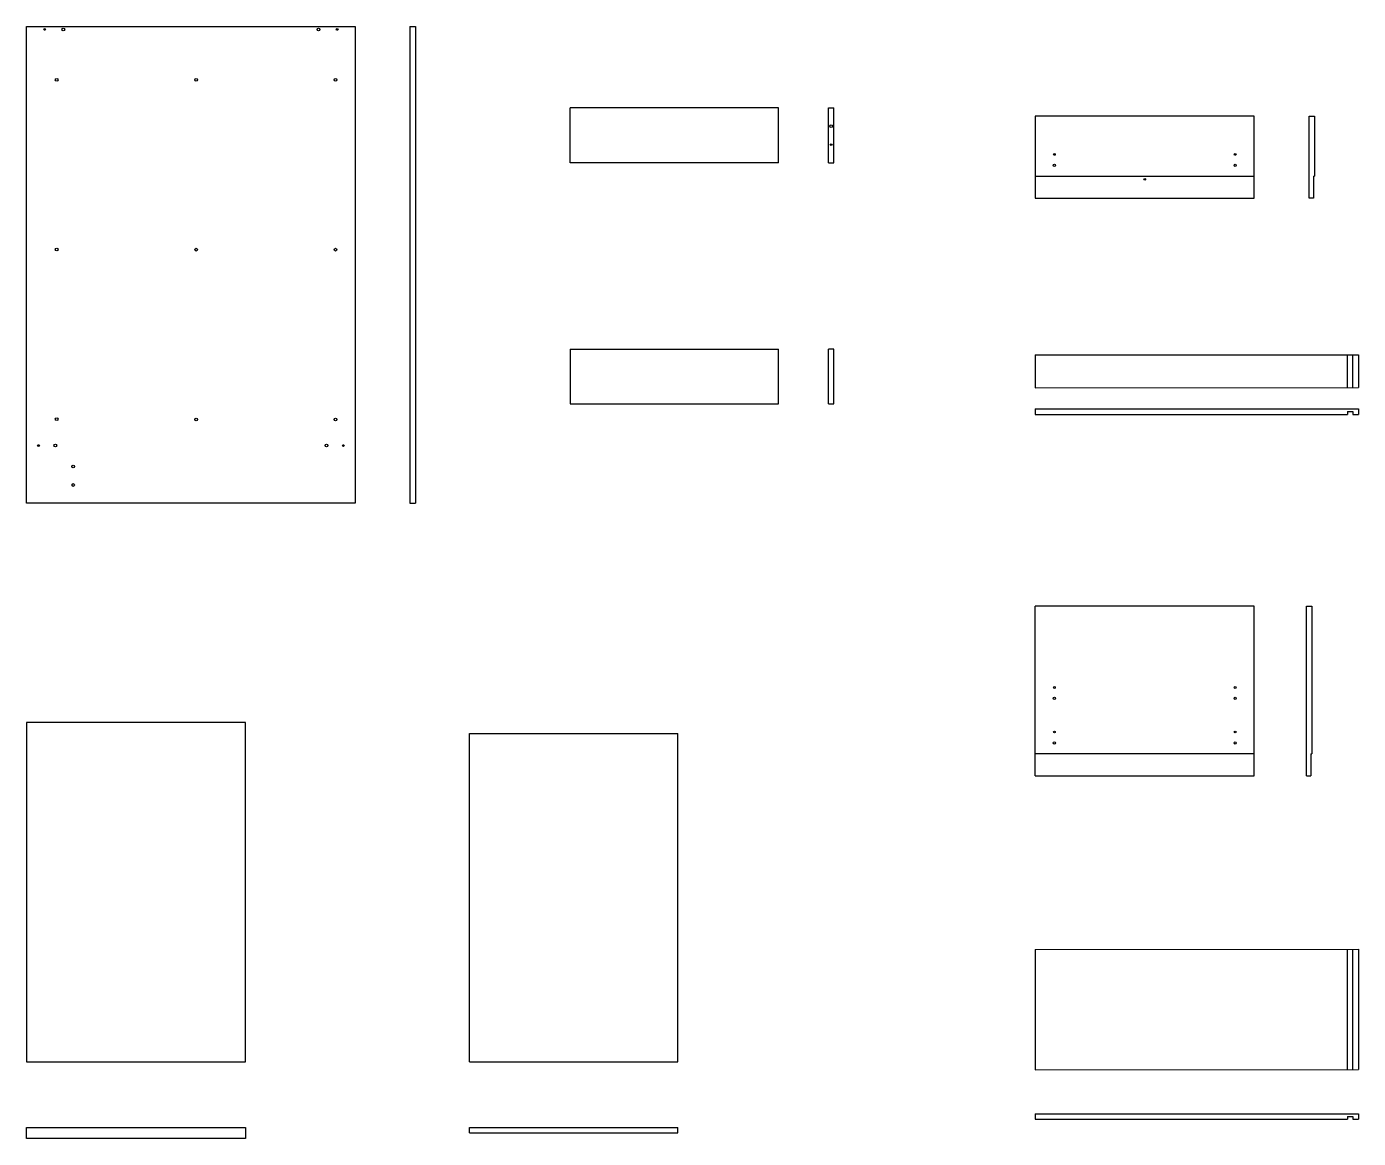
# Model space of a CAD drawing. Header units: inches. Extents: x 217 to 997, y -361 to 611.
# Drawn here: x 668.9 to 912.1, y 301.7 to 504.7 of the extents above; entities that cross this region are included whole.
import ezdxf

# ---------------------------------------------------------------- set-up
doc = ezdxf.new("R2010")
doc.units = ezdxf.units.IN
doc.header["$MEASUREMENT"] = 0
doc.layers.add('viti', color=6, linetype='Continuous')

msp = doc.modelspace()

# ---------------------------------------------------------------- linework, layer by layer
for p, q in [((668.87, 417.68), (668.87, 504.68)), ((668.87, 504.68), (728.87, 504.68)), ((728.87, 504.68), (728.87, 417.68)), ((738.87, 504.68), (738.87, 417.68)), ((738.87, 504.68), (739.87, 504.68)), ((739.87, 504.68), (739.87, 417.68)), ((768.15, 479.83), (768.15, 489.83)), ((806.15, 489.83), (768.15, 489.83)), ((806.15, 479.83), (806.15, 489.83)), ((815.29, 479.83), (815.29, 489.83)), ((815.29, 489.83), (816.29, 489.83)), ((816.29, 479.83), (816.29, 489.83)), ((893.06, 488.36), (853.06, 488.36)), ((853.06, 488.36), (853.06, 473.36)), ((893.06, 473.36), (893.06, 488.36)), ((903.08, 473.36), (903.08, 488.36)), ((903.08, 488.36), (904.08, 488.36)), ((904.08, 488.36), (904.08, 477.36)), ((806.15, 479.83), (768.15, 479.83)), ((815.29, 479.83), (816.29, 479.83)), ((853.06, 477.36), (893.06, 477.36)), ((903.88, 477.36), (903.88, 473.36)), ((903.88, 477.36), (904.08, 477.36)), ((853.06, 473.36), (893.06, 473.36)), ((903.88, 473.36), (903.08, 473.36)), ((768.15, 445.78), (806.15, 445.78)), ((768.15, 445.78), (768.15, 435.78)), ((806.15, 435.78), (806.15, 445.78)), ((815.29, 435.78), (815.29, 445.78)), ((816.29, 445.78), (815.29, 445.78)), ((816.29, 435.78), (816.29, 445.78)), ((853.06, 444.74), (912.06, 444.74)), ((853.06, 444.74), (853.06, 438.74)), ((910.06, 438.77), (910.06, 444.74)), ((911.06, 438.77), (911.06, 444.74)), ((912.06, 444.74), (912.06, 438.77)), ((853.06, 438.74), (912.06, 438.77)), ((768.15, 435.78), (806.15, 435.78)), ((815.29, 435.78), (816.29, 435.78)), ((853.06, 434.88), (912.06, 434.88)), ((853.06, 434.88), (853.06, 433.88)), ((853.06, 433.88), (910.06, 433.88)), ((910.06, 434.38), (911.06, 434.38)), ((910.06, 434.38), (910.06, 433.88)), ((911.06, 434.38), (911.06, 433.88)), ((911.06, 433.88), (912.06, 433.88)), ((912.06, 434.88), (912.06, 433.88)), ((728.87, 417.68), (668.87, 417.68)), ((738.87, 417.68), (739.87, 417.68)), ((893.06, 398.88), (853.06, 398.88)), ((853.06, 367.88), (853.06, 398.88)), ((893.06, 367.88), (893.06, 398.88)), ((902.58, 367.88), (902.58, 398.88)), ((902.58, 398.88), (903.58, 398.88)), ((903.58, 398.88), (903.58, 371.88)), ((708.87, 377.62), (668.87, 377.62)), ((668.87, 377.62), (668.87, 315.62)), ((708.87, 315.62), (708.87, 377.62)), ((749.77, 375.62), (787.77, 375.62)), ((749.77, 315.62), (749.77, 375.62)), ((787.77, 315.62), (787.77, 375.62)), ((893.06, 371.88), (853.06, 371.88)), ((903.38, 371.88), (903.38, 367.88)), ((903.38, 371.88), (903.58, 371.88)), ((853.06, 367.88), (893.06, 367.88)), ((902.58, 367.88), (903.38, 367.88)), ((853.06, 336.17), (912.06, 336.2)), ((853.06, 336.17), (853.06, 314.2)), ((910.06, 314.23), (910.06, 336.2)), ((911.06, 314.23), (911.06, 336.2)), ((912.06, 336.2), (912.06, 314.23)), ((668.87, 315.62), (708.87, 315.62)), ((749.77, 315.62), (787.77, 315.62)), ((853.06, 314.2), (912.06, 314.23)), ((853.06, 306.17), (912.06, 306.17)), ((853.06, 306.17), (853.06, 305.17)), ((853.06, 305.17), (910.06, 305.17)), ((910.06, 305.67), (911.06, 305.67)), ((910.06, 305.67), (910.06, 305.17)), ((911.06, 305.67), (911.06, 305.17)), ((911.06, 305.17), (912.06, 305.17)), ((912.06, 306.17), (912.06, 305.17)), ((668.87, 303.67), (708.87, 303.67)), ((668.87, 301.67), (668.87, 303.67)), ((708.87, 301.67), (668.87, 301.67)), ((708.87, 303.67), (708.87, 301.67)), ((708.87, 301.67), (708.87, 301.67)), ((749.77, 303.67), (787.77, 303.67)), ((749.77, 302.67), (749.77, 303.67)), ((749.77, 302.67), (787.77, 302.67)), ((787.77, 302.67), (787.77, 303.67))]:
    msp.add_line(p, q)
at = {"layer": 'viti'}
for centre, radius in [((672.17, 504.18), 0.167), ((675.57, 504.18), 0.25), ((722.17, 504.18), 0.25), ((725.57, 504.18), 0.167), ((674.36, 494.98), 0.249), ((699.82, 494.96), 0.249), ((725.27, 494.96), 0.249), ((815.79, 486.53), 0.25), ((815.79, 483.13), 0.167), ((856.56, 481.36), 0.166), ((889.56, 481.36), 0.166), ((856.56, 479.36), 0.2), ((889.56, 479.36), 0.2), ((873.06, 476.81), 0.149), ((674.36, 463.98), 0.249), ((699.82, 463.96), 0.249), ((725.27, 463.96), 0.249), ((674.36, 432.98), 0.249), ((699.82, 432.96), 0.249), ((725.27, 432.96), 0.249), ((671.04, 428.18), 0.166), ((674.12, 428.18), 0.25), ((723.62, 428.18), 0.25), ((726.71, 428.18), 0.166), ((677.37, 424.38), 0.25), ((677.37, 420.98), 0.25), ((856.56, 382.01), 0.2), ((856.56, 384.01), 0.166), ((889.56, 382.01), 0.2), ((889.56, 384.01), 0.166), ((856.56, 375.88), 0.166), ((889.56, 375.88), 0.166), ((856.56, 373.88), 0.2), ((889.56, 373.88), 0.2)]:
    msp.add_circle(centre, radius, dxfattribs=at)

doc.saveas('drawing.dxf')
